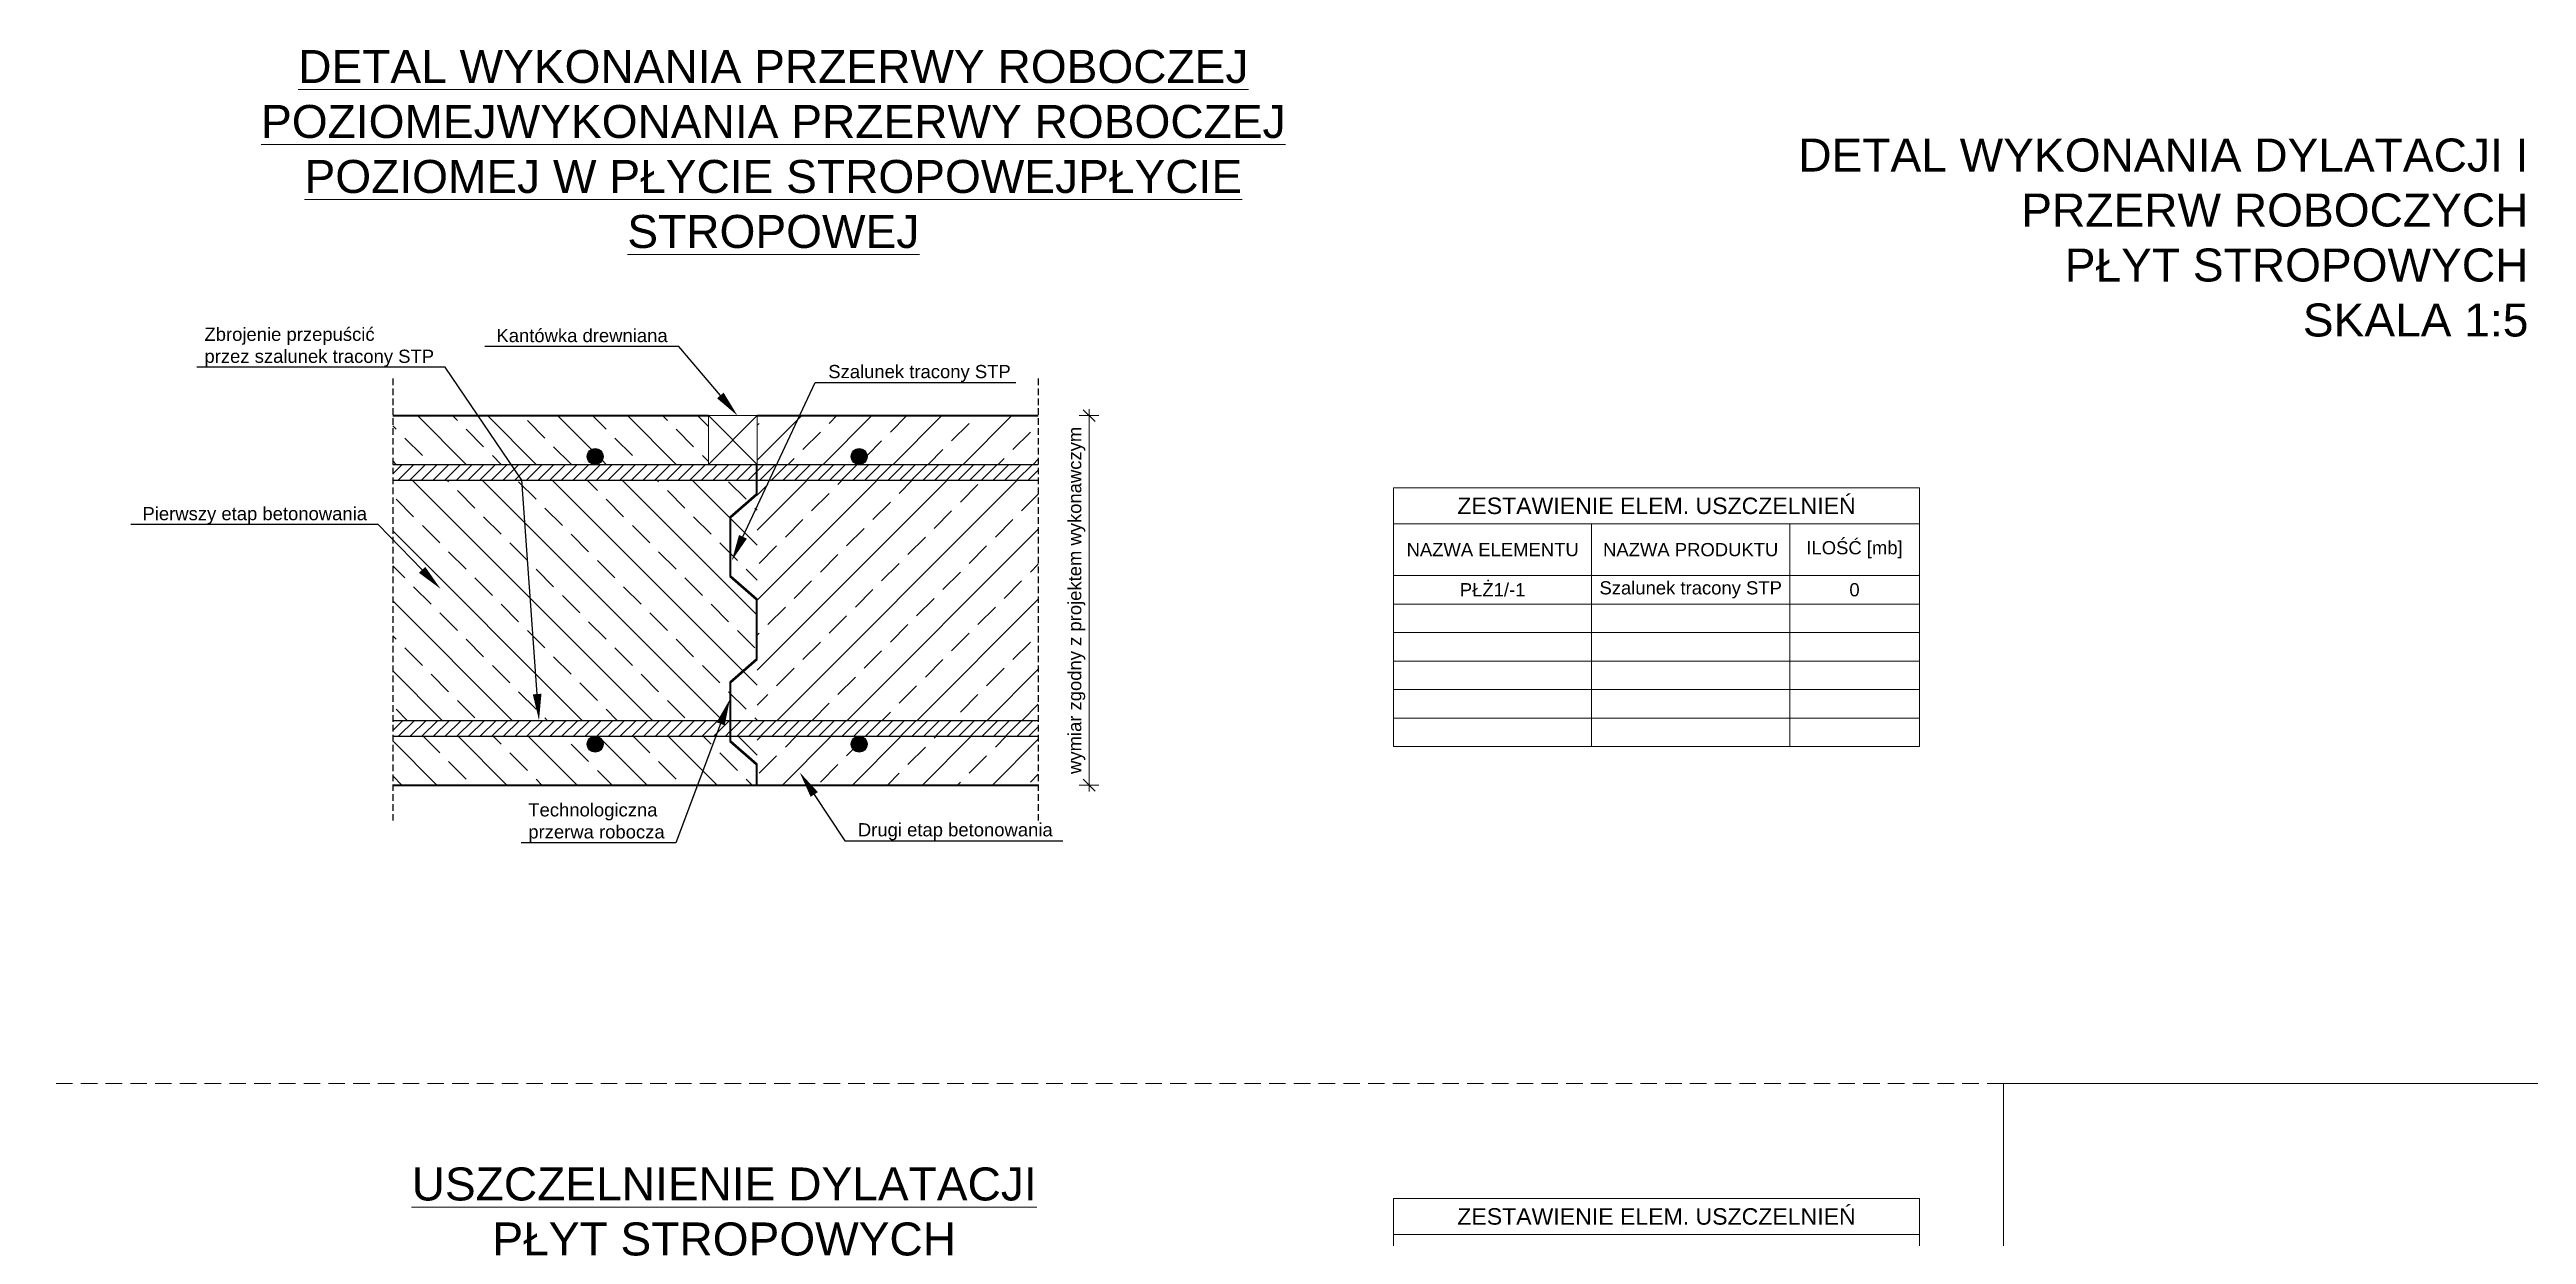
# Model space of a CAD drawing. Header units: millimetres. Extents: x 647 to 146539, y -131215 to 59.
# Drawn here: x 109426 to 111302, y -16839 to -15941 of the extents above; entities that cross this region are included whole.
import ezdxf
from ezdxf import colors
from ezdxf.entities.mleader import LeaderData, LeaderLine
from ezdxf.math import Vec2, Vec3

# ---------------------------------------------------------------- set-up
doc = ezdxf.new("R2010")
doc.units = ezdxf.units.MM
doc.linetypes.add('DASHED', pattern=[0.75, 0.5, -0.25])
doc.layers.get('Defpoints').update_dxf_attribs({"color": 2, "lineweight": 50})
for name, color, linetype, lineweight in [('G-Cienka', 4, 'Continuous', 9), ('G-Elementy konstrukcyjne', 1, 'Continuous', 40), ('G-Kreskowanie', 9, 'Continuous', 5), ('G-Obrys', 3, 'Continuous', 20), ('G-Opisy', 2, 'Continuous', 18), ('G-Przerywana', 8, 'DASHED', 15), ('G-Wymiary', 4, 'Continuous', 9)]:
    doc.layers.add(name, color=color, linetype=linetype, lineweight=lineweight)
doc.layers.add('G-Pęty', color=1, linetype='Continuous')
doc.styles.add('Arial-GG', font='arial.ttf')
doc.dimstyles.new('W-1 do 5-GG mm', dxfattribs={"dimscale": 5, "dimtxt": 2, "dimasz": 1.8, "dimexe": 1.5, "dimexo": 0, "dimgap": 0.6, "dimtad": 1, "dimdec": 1, "dimrnd": 1, "dimtxsty": 'Arial-GG', "dimblk": 'OBLIQUE', "dimcen": 0, "dimdle": 1, "dimclrd": 4, "dimclre": 4, "dimclrt": 7, "dimadec": 1, "dimazin": 0, "dimtfac": 1, "dimtdec": 1, "dimtix": 1, "dimtmove": 0, "dimatfit": 2, "dimfxl": 1.5, "dimfxlon": 1, "dimlwd": -1, "dimlwe": -1, "dimarcsym": 0})
pattern_1 = [(45, (-1491065.873, 726037.5035), (-4.419417382, 4.419417382), [])]

msp = doc.modelspace()

# ---------------------------------------------------------------- texts
at = {"layer": 'G-Opisy', "color": 2, "insert": (109973.84, -16091.55), "char_height": 25, "width": 932.9747, "attachment_point": 8, "style": 'Arial-GG'}
msp.add_mtext('{\\LDETAL WYKONANIA PRZERWY ROBOCZEJ POZIOMEJWYKONANIA PRZERWY ROBOCZEJ POZIOMEJ }{\\LW PŁYCIE STROPOWEJPŁYCIE STROPOWEJ}', dxfattribs=at)
at = {"layer": 'G-Opisy', "style": 'Arial-GG'}
for s, insert, char_height, width, attachment_point in [('{\\C2;DETAL WYKONANIA DYLATACJI I PRZERW ROBOCZYCH\\PPŁYT STROPOWYCH \\PSKALA 1:5}', (111303.17, -16008.29), 25, 601.0669, 3), ('ZESTAWIENIE ELEM. USZCZELNIEŃ', (110642.76, -16286.73), 12.5, 398.2045, 5), ('{\\fArial|b0|i0|c0|p34;NAZWA ELEMENTU}', (110518.66, -16319.92), 10, 150, 5), ('{\\fArial|b0|i0|c0|p34;NAZWA PRODUKTU}', (110668.66, -16319.92), 10, 150, 5), ('{\\fArial|b0|i0|c0|p34;ILOŚĆ [mb]}', (110792.76, -16319.92), 10, 98.2045, 5), ('{\\fArial|b0|i0|c0|p34;PŁŻ1/-1}', (110518.66, -16350.32), 10, 150, 5), ('{\\fArial|b0|i0|c0|p34;\\C2;Szalunek tracony STP}', (110668.66, -16350.32), 10, 150, 5), ('{\\fArial|b0|i0|c0|p34;0}', (110792.76, -16350.32), 10, 98.2045, 5), ('ZESTAWIENIE ELEM. USZCZELNIEŃ', (110642.76, -16825.34), 12.5, 398.2045, 5)]:
    msp.add_mtext(s, dxfattribs=dict(at, insert=insert, char_height=char_height, width=width, attachment_point=attachment_point))
at = {"layer": 'G-Opisy', "color": 2, "insert": (109936.61, -16855.18), "char_height": 25, "attachment_point": 8, "style": 'Arial-GG'}
msp.add_mtext('{\\LUSZCZELNIENIE DYLATACJI\\PPŁYT STROPOWYCH}', dxfattribs=at)

# ---------------------------------------------------------------- blocks, each defined once
blk = doc.blocks.new('_Oblique')
at = {"color": 0, "linetype": 'ByBlock', "lineweight": -2}
blk.add_line((-0.5, -0.5), (0.5, 0.5), dxfattribs=at)
blk = doc.blocks.new('*D954')
at = {"layer": 'Defpoints', "color": 0, "transparency": 16777216}
for p in [(110174.5, -16218.3), (110213, -16218.3), (110174.5, -16498.3)]:
    blk.add_point(p, dxfattribs=at)
at = {"layer": 'G-Wymiary', "color": 4, "transparency": 16777216}
for p, q in [((110205.5, -16218.3), (110220.5, -16218.3)), ((110213, -16503.3), (110213, -16213.3)), ((110205.5, -16498.3), (110220.5, -16498.3))]:
    blk.add_line(p, q, dxfattribs=at)
at = {"layer": 'G-Wymiary', "color": 4, "transparency": 16777216, "xscale": 9, "yscale": 9, "zscale": 9}
for p, rotation in [((110213, -16218.3), 90), ((110213, -16498.3), 270)]:
    blk.add_blockref('_Oblique', p, dxfattribs=dict(at, rotation=rotation))
at = {"layer": 'G-Wymiary', "color": 7, "transparency": 16777216, "insert": (110203.6, -16358.3), "char_height": 10, "attachment_point": 5, "rotation": 90, "style": 'Arial-GG'}
blk.add_mtext('wymiar zgodny z projektem wykonawczym', dxfattribs=at)

# ---------------------------------------------------------------- dimensions: what is measured, and where the dimension line sits
at = {"layer": 'G-Wymiary'}
dim = msp.add_linear_dim(base=(110213.04, -16218.26), p1=(110174.48, -16498.26), p2=(110174.48, -16218.26), angle=90, text='wymiar zgodny z projektem wykonawczym', dimstyle='W-1 do 5-GG mm', override={"dimblk": 'Oblique'}, dxfattribs=at)
dim.commit()
dim.dimension.update_dxf_attribs({"geometry": '*D954', "text_midpoint": (110213.04, -16358.26), "dimtype": 160})

# ---------------------------------------------------------------- hatches: boundary and pattern name
at = {"layer": 'G-Kreskowanie'}
h = msp.add_hatch(dxfattribs=at)
h.set_pattern_fill('ANSI33', color=256, scale=150, angle=90)
h.set_pattern_definition([(135, (-1489847.13, 721493.624), (-26.5165043, -26.5165043), []), (135, (-1489847.13, 721520.14), (-26.5165043, -26.5165043), [18.75, -9.375])])
h.paths.add_polyline_path([(109685.6, -16449.26), (109961.65, -16449.26), (109961.65, -16267.26), (109685.6, -16267.26)])
h.paths.add_polyline_path([(109685.6, -16461.26), (109838.67, -16461.26, 2.3584512), (109844.87, -16467.26, 0.4044874), (109839.07, -16461.26), (109961.65, -16461.26), (109961.65, -16498.26), (109685.6, -16498.26)])
h.paths.add_polyline_path([(109685.6, -16218.26), (109924.65, -16218.26), (109924.65, -16255.26), (109839.07, -16255.26, 0.4044874), (109844.87, -16249.26, 2.3584512), (109838.67, -16255.26), (109685.6, -16255.26)])
h = msp.add_hatch(dxfattribs=at)
h.set_pattern_fill('ANSI33', color=256, scale=150)
h.set_pattern_definition([(45, (-1489936.78, 726158.35), (-26.5165043, 26.5165043), []), (45, (-1489910.264, 726158.35), (-26.5165043, 26.5165043), [18.75, -9.375])])
h.paths.add_polyline_path([(110174.48, -16449.26), (110174.48, -16267.26), (109961.65, -16267.26), (109961.65, -16449.26)])
h.paths.add_polyline_path([(109961.65, -16255.26), (109961.65, -16218.26), (110174.48, -16218.26), (110174.48, -16255.26), (110039.07, -16255.26, 0.4044874), (110044.87, -16249.26, 2.3584512), (110038.67, -16255.26)])
h.paths.add_polyline_path([(109961.65, -16498.26), (109961.65, -16461.26), (110038.67, -16461.26, 2.3584512), (110044.87, -16467.26, 0.4044874), (110039.07, -16461.26), (110174.48, -16461.26), (110174.48, -16498.26)])
at = {"layer": 'G-Kreskowanie', "lineweight": -3, "ltscale": 0.8}
for points in [[(109838.67, -16255.26, -2.3584512), (109844.87, -16249.26, -0.4044874), (109839.07, -16255.26)], [(110038.67, -16255.26, -2.3584512), (110044.87, -16249.26, -0.4044874), (110039.07, -16255.26)], [(109838.67, -16461.26, 2.3584512), (109844.87, -16467.26, 0.4044874), (109839.07, -16461.26)], [(110038.67, -16461.26, 2.3584512), (110044.87, -16467.26, 0.4044874), (110039.07, -16461.26)]]:
    msp.add_hatch(color=256, dxfattribs=at).paths.add_polyline_path(points)
at = {"layer": 'G-Kreskowanie'}
h = msp.add_hatch(dxfattribs=at)
h.set_pattern_fill('ANSI31', color=256, scale=50)
h.set_pattern_definition(pattern_1)
h.paths.add_polyline_path([(109744.88, -16255.26), (109838.67, -16255.26, 0.016662), (109839.07, -16255.26), (109960.95, -16255.26), (109960.95, -16267.26), (109748.06, -16267.26)])
h.paths.add_polyline_path([(109970.85, -16267.26), (109976.46, -16255.26), (110038.67, -16255.26, 0.016662), (110039.07, -16255.26), (110174.48, -16255.26), (110174.48, -16267.26)])
h.paths.add_polyline_path([(109685.6, -16255.26), (109685.6, -16267.26), (109748.06, -16267.26), (109744.88, -16255.26)])
h.paths.add_polyline_path([(109970.85, -16267.26), (109976.46, -16255.26), (109961.65, -16255.26), (109961.65, -16267.26)])
h = msp.add_hatch(dxfattribs=at)
h.set_pattern_fill('ANSI31', color=256, scale=50)
h.set_pattern_definition(pattern_1)
h.paths.add_polyline_path([(109685.6, -16461.26), (109940.95, -16461.26), (109940.95, -16449.26), (109685.6, -16449.26)])
h.paths.add_polyline_path([(109941.65, -16449.26), (110174.48, -16449.26), (110174.48, -16461.26), (110039.07, -16461.26, 0.016662), (110038.67, -16461.26), (109941.65, -16461.26)])

# ---------------------------------------------------------------- linework, layer by layer
at = {"layer": 'G-Elementy konstrukcyjne'}
for points in [[(109685.6, -16218.26), (109924.65, -16218.26)], [(109961.65, -16218.26), (110174.48, -16218.26)], [(109685.6, -16498.26), (110174.48, -16498.26)]]:
    msp.add_lwpolyline(points, dxfattribs=at)
at = {"layer": 'G-Kreskowanie', "ltscale": 2}
for points in [[(110443.66, -16273.13), (110841.87, -16273.13), (110841.87, -16469.12), (110443.66, -16469.12)], [(110443.66, -16300.33), (110841.87, -16300.33), (110841.87, -16273.13), (110443.66, -16273.13)], [(110443.66, -16300.33), (110593.66, -16300.33), (110593.66, -16339.52), (110443.66, -16339.52)], [(110593.66, -16300.33), (110743.66, -16300.33), (110743.66, -16339.52), (110593.66, -16339.52)], [(110743.66, -16300.33), (110841.87, -16300.33), (110841.87, -16339.52), (110743.66, -16339.52)], [(110443.66, -16339.52), (110593.66, -16339.52), (110593.66, -16361.12), (110443.66, -16361.12)], [(110593.66, -16339.52), (110743.66, -16339.52), (110743.66, -16361.12), (110593.66, -16361.12)], [(110743.66, -16339.52), (110841.87, -16339.52), (110841.87, -16361.12), (110743.66, -16361.12)], [(110443.66, -16361.12), (110593.66, -16361.12), (110593.66, -16382.72), (110443.66, -16382.72)], [(110593.66, -16361.12), (110743.66, -16361.12), (110743.66, -16382.72), (110593.66, -16382.72)], [(110743.66, -16361.12), (110841.87, -16361.12), (110841.87, -16382.72), (110743.66, -16382.72)], [(110443.66, -16382.72), (110593.66, -16382.72), (110593.66, -16404.32), (110443.66, -16404.32)], [(110593.66, -16382.72), (110743.66, -16382.72), (110743.66, -16404.32), (110593.66, -16404.32)], [(110743.66, -16382.72), (110841.87, -16382.72), (110841.87, -16404.32), (110743.66, -16404.32)], [(110443.66, -16404.32), (110593.66, -16404.32), (110593.66, -16425.92), (110443.66, -16425.92)], [(110593.66, -16404.32), (110743.66, -16404.32), (110743.66, -16425.92), (110593.66, -16425.92)], [(110743.66, -16404.32), (110841.87, -16404.32), (110841.87, -16425.92), (110743.66, -16425.92)], [(110443.66, -16425.92), (110593.66, -16425.92), (110593.66, -16447.52), (110443.66, -16447.52)], [(110593.66, -16425.92), (110743.66, -16425.92), (110743.66, -16447.52), (110593.66, -16447.52)], [(110743.66, -16425.92), (110841.87, -16425.92), (110841.87, -16447.52), (110743.66, -16447.52)], [(110443.66, -16447.52), (110593.66, -16447.52), (110593.66, -16469.12), (110443.66, -16469.12)], [(110593.66, -16447.52), (110743.66, -16447.52), (110743.66, -16469.12), (110593.66, -16469.12)], [(110743.66, -16447.52), (110841.87, -16447.52), (110841.87, -16469.12), (110743.66, -16469.12)], [(110443.66, -16811.74), (110841.87, -16811.74), (110841.87, -17007.73), (110443.66, -17007.73)], [(110443.66, -16838.94), (110841.87, -16838.94), (110841.87, -16811.74), (110443.66, -16811.74)]]:
    msp.add_lwpolyline(points, close=True, dxfattribs=at)
at = {"layer": 'G-Obrys'}
for p, q in [((109924.65, -16255.26), (109961.65, -16218.26)), ((109924.65, -16218.26), (109961.65, -16255.26))]:
    msp.add_line(p, q, dxfattribs=at)
msp.add_lwpolyline([(109924.65, -16255.26), (109961.65, -16255.26), (109961.65, -16218.26), (109924.65, -16218.26)], close=True, dxfattribs=at)
at = {"layer": 'G-Obrys', "color": 3, "lineweight": 25}
for points in [[(109960.95, -16255.26), (109960.95, -16277.76), (109940.95, -16295.26), (109940.95, -16340.26), (109960.95, -16357.76), (109960.95, -16402.76), (109940.95, -16420.26), (109940.95, -16465.26), (109960.95, -16482.76), (109960.95, -16498.26)], [(109961.65, -16498.26), (109961.65, -16482.44), (109941.65, -16464.94), (109941.65, -16420.58), (109961.65, -16403.08), (109961.65, -16357.44), (109941.65, -16339.94), (109941.65, -16295.58), (109961.65, -16278.08), (109961.65, -16255.26)]]:
    msp.add_lwpolyline(points, dxfattribs=at)
at = {"layer": 'G-Obrys', "ltscale": 2}
msp.add_lwpolyline([(110905.61, -16724.59), (111325.61, -16724.59), (111325.61, -17349.56), (110905.61, -17349.56)], close=True, dxfattribs=at)
at = {"layer": 'G-Przerywana', "lineweight": -3, "ltscale": 10}
for p, q in [((109685.6, -16190.26), (109685.6, -16526.26)), ((110174.48, -16190.26), (110174.48, -16526.26))]:
    msp.add_line(p, q, dxfattribs=at)
at = {"layer": 'G-Przerywana', "ltscale": 25}
msp.add_line((110905.61, -16724.59), (109425.61, -16724.59), dxfattribs=at)
at = {"layer": 'G-Pęty', "lineweight": -3, "ltscale": 0.8}
for points in [[(109685.6, -16255.26), (110174.48, -16255.26)], [(109685.6, -16267.26), (110174.48, -16267.26)], [(109685.6, -16449.26), (110174.48, -16449.26)], [(109685.6, -16461.26), (110174.48, -16461.26)]]:
    msp.add_lwpolyline(points, dxfattribs=at)
for centre in [(109838.87, -16249.26), (110038.87, -16249.26), (109838.87, -16467.26), (110038.87, -16467.26)]:
    msp.add_circle(centre, 6, dxfattribs=at)

msp.set_redraw_order([(e.dxf.handle, doc.entitydb.next_handle()) for e in msp.query("TEXT MTEXT ATTDEF DIMENSION ARC_DIMENSION")])  # texts and dimensions are drawn at this point

# ---------------------------------------------------------------- leaders
at = {"layer": 'G-Cienka', "ltscale": 0.8}
ml = msp.add_multileader_mtext('Standard', dxfattribs=at)
ml.set_content('{\\fArial|b0|i0|c0|p34;Zbrojenie przepuścić\\Pprzez \\fArial|b0|i0|c0|p34;szalunek tracony STP }', color=2, style='Arial-GG')
ml.set_leader_properties(color=4)
ml.build(insert=Vec2(0, 0))
ml.multileader.update_dxf_attribs({"text_left_attachment_type": 5, "text_right_attachment_type": 5, "dogleg_length": 10, "arrow_head_size": 20})
ctx = ml.context
ctx.base_point, ctx.char_height, ctx.arrow_head_size, ctx.landing_gap_size, ctx.plane_origin = Vec3(109537.95, -16181.63), 10, 20, 5, Vec3(108330.26, -16099.32)
ctx.left_attachment, ctx.right_attachment = 5, 5
notes = []
notes.append((ctx, [(0, (1, 1, 0), (109725.35, -16181.63), (-1, 0), 5, [(1, [(109796.34, -16449.26), (109783.45, -16267.26)], 0, [])])]))
ctx.mtext.insert, ctx.mtext.defined_height, ctx.mtext.line_spacing_style, ctx.mtext.flow_direction = Vec3(109542.95, -16151.63), 60, 2, 5
ml = msp.add_multileader_mtext('Standard', dxfattribs=at)
ml.set_content('{\\fArial|b0|i0|c0|p34;Kantówka drewniana}', color=2, style='Arial-GG')
ml.set_leader_properties(color=4)
ml.build(insert=Vec2(0, 0))
ml.multileader.update_dxf_attribs({"text_left_attachment_type": 5, "text_right_attachment_type": 5, "dogleg_length": 10, "arrow_head_size": 20})
ctx = ml.context
ctx.base_point, ctx.char_height, ctx.arrow_head_size, ctx.landing_gap_size, ctx.plane_origin = Vec3(109759.09, -16165.91), 10, 20, 5, Vec3(108490.49, -16054.85)
ctx.left_attachment, ctx.right_attachment = 5, 5
notes.append((ctx, [(0, (1, 1, 0), (109902.17, -16165.91), (-1, 0), 5, [(0, [(109946.65, -16218.26)], 0, [])])]))
ctx.mtext.insert, ctx.mtext.defined_height, ctx.mtext.line_spacing_style, ctx.mtext.flow_direction = Vec3(109764.09, -16152.57), 60, 2, 5
ml = msp.add_multileader_mtext('Standard', dxfattribs=at)
ml.set_content('{\\fArial|b0|i0|c0|p34;Szalunek tracony STP }', color=2, style='Arial-GG')
ml.set_leader_properties(color=4)
ml.build(insert=Vec2(0, 0))
ml.multileader.update_dxf_attribs({"text_left_attachment_type": 5, "text_right_attachment_type": 5, "dogleg_length": 10, "arrow_head_size": 20})
ctx = ml.context
ctx.base_point, ctx.char_height, ctx.arrow_head_size, ctx.landing_gap_size, ctx.plane_origin = Vec3(110010.44, -16193.23), 10, 20, 5, Vec3(109083.67, -16068.19)
ctx.left_attachment, ctx.right_attachment = 5, 5
notes.append((ctx, [(0, (1, 1, 0), (110005.44, -16193.23), (1, 0), 5, [(0, [(109942.35, -16328.26)], 0, [])])]))
ctx.mtext.insert, ctx.mtext.defined_height, ctx.mtext.line_spacing_style, ctx.mtext.flow_direction = Vec3(110015.44, -16179.89), 60, 2, 5
ml = msp.add_multileader_mtext('Standard', dxfattribs=at)
ml.set_content('{\\fArial|b0|i0|c0|p34;Pierwszy etap betonowania}', color=2, style='Arial-GG')
ml.set_leader_properties(color=4)
ml.build(insert=Vec2(0, 0))
ml.multileader.update_dxf_attribs({"text_left_attachment_type": 5, "text_right_attachment_type": 5, "dogleg_length": 10, "arrow_head_size": 20})
ctx = ml.context
ctx.base_point, ctx.char_height, ctx.arrow_head_size, ctx.landing_gap_size, ctx.plane_origin = Vec3(109491.02, -16300.89), 10, 20, 5, Vec3(108165.44, -16356.54)
ctx.left_attachment, ctx.right_attachment = 5, 5
notes.append((ctx, [(0, (1, 1, 0), (109674.42, -16300.89), (-1, 0), 5, [(0, [(109721.77, -16349.54)], 0, [])])]))
ctx.mtext.insert, ctx.mtext.defined_height, ctx.mtext.line_spacing_style, ctx.mtext.flow_direction = Vec3(109496.02, -16287.56), 60, 2, 5
ml = msp.add_multileader_mtext('Standard', dxfattribs=at)
ml.set_content('{\\fArial|b0|i0|c0|p34;Technologiczna \\Pprzerwa robocza}', color=2, style='Arial-GG')
ml.set_leader_properties(color=4)
ml.build(insert=Vec2(0, 0))
ml.multileader.update_dxf_attribs({"text_left_attachment_type": 5, "text_right_attachment_type": 5, "dogleg_length": 10, "arrow_head_size": 20})
ctx = ml.context
ctx.base_point, ctx.char_height, ctx.arrow_head_size, ctx.landing_gap_size, ctx.plane_origin = Vec3(109783.25, -16542.08), 10, 20, 5, Vec3(108526.46, -16250.38)
ctx.left_attachment, ctx.right_attachment = 5, 5
notes.append((ctx, [(0, (1, 1, 0), (109900, -16542.08), (-1, 0), 5, [(0, [(109940.95, -16433.17)], 0, [])])]))
ctx.mtext.insert, ctx.mtext.defined_height, ctx.mtext.line_spacing_style, ctx.mtext.flow_direction = Vec3(109788.25, -16512.08), 60, 2, 5
ml = msp.add_multileader_mtext('Standard', dxfattribs=at)
ml.set_content('{\\fArial|b0|i0|c0|p34;Drugi etap betonowania}', color=2, style='Arial-GG')
ml.set_leader_properties(color=4)
ml.build(insert=Vec2(0, 0))
ml.multileader.update_dxf_attribs({"text_left_attachment_type": 5, "text_right_attachment_type": 5, "dogleg_length": 10, "arrow_head_size": 20})
ctx = ml.context
ctx.base_point, ctx.char_height, ctx.arrow_head_size, ctx.landing_gap_size, ctx.plane_origin = Vec3(110032.89, -16540.51), 10, 20, 5, Vec3(109007.06, -16523.1)
ctx.left_attachment, ctx.right_attachment = 5, 5
notes.append((ctx, [(0, (1, 1, 0), (110027.89, -16540.51), (1, 0), 5, [(0, [(109993.84, -16488.7)], 0, [])])]))
ctx.mtext.insert, ctx.mtext.defined_height, ctx.mtext.line_spacing_style, ctx.mtext.flow_direction = Vec3(110037.89, -16527.17), 60, 2, 5
for ctx, leaders in notes:
    for number, flags, end, landing, length, lines in leaders:
        leader = LeaderData()
        leader.index, (leader.has_last_leader_line, leader.has_dogleg_vector, leader.attachment_direction) = number, flags
        leader.last_leader_point, leader.dogleg_vector, leader.dogleg_length = Vec3(end), Vec3(landing), length
        for number, points, colour, breaks in lines:
            line = LeaderLine()
            line.index, line.vertices, line.color, line.breaks = number, Vec3.list(points), colors.encode_raw_color(colour), breaks
            leader.lines.append(line)
        ctx.leaders.append(leader)

doc.saveas('drawing.dxf')
